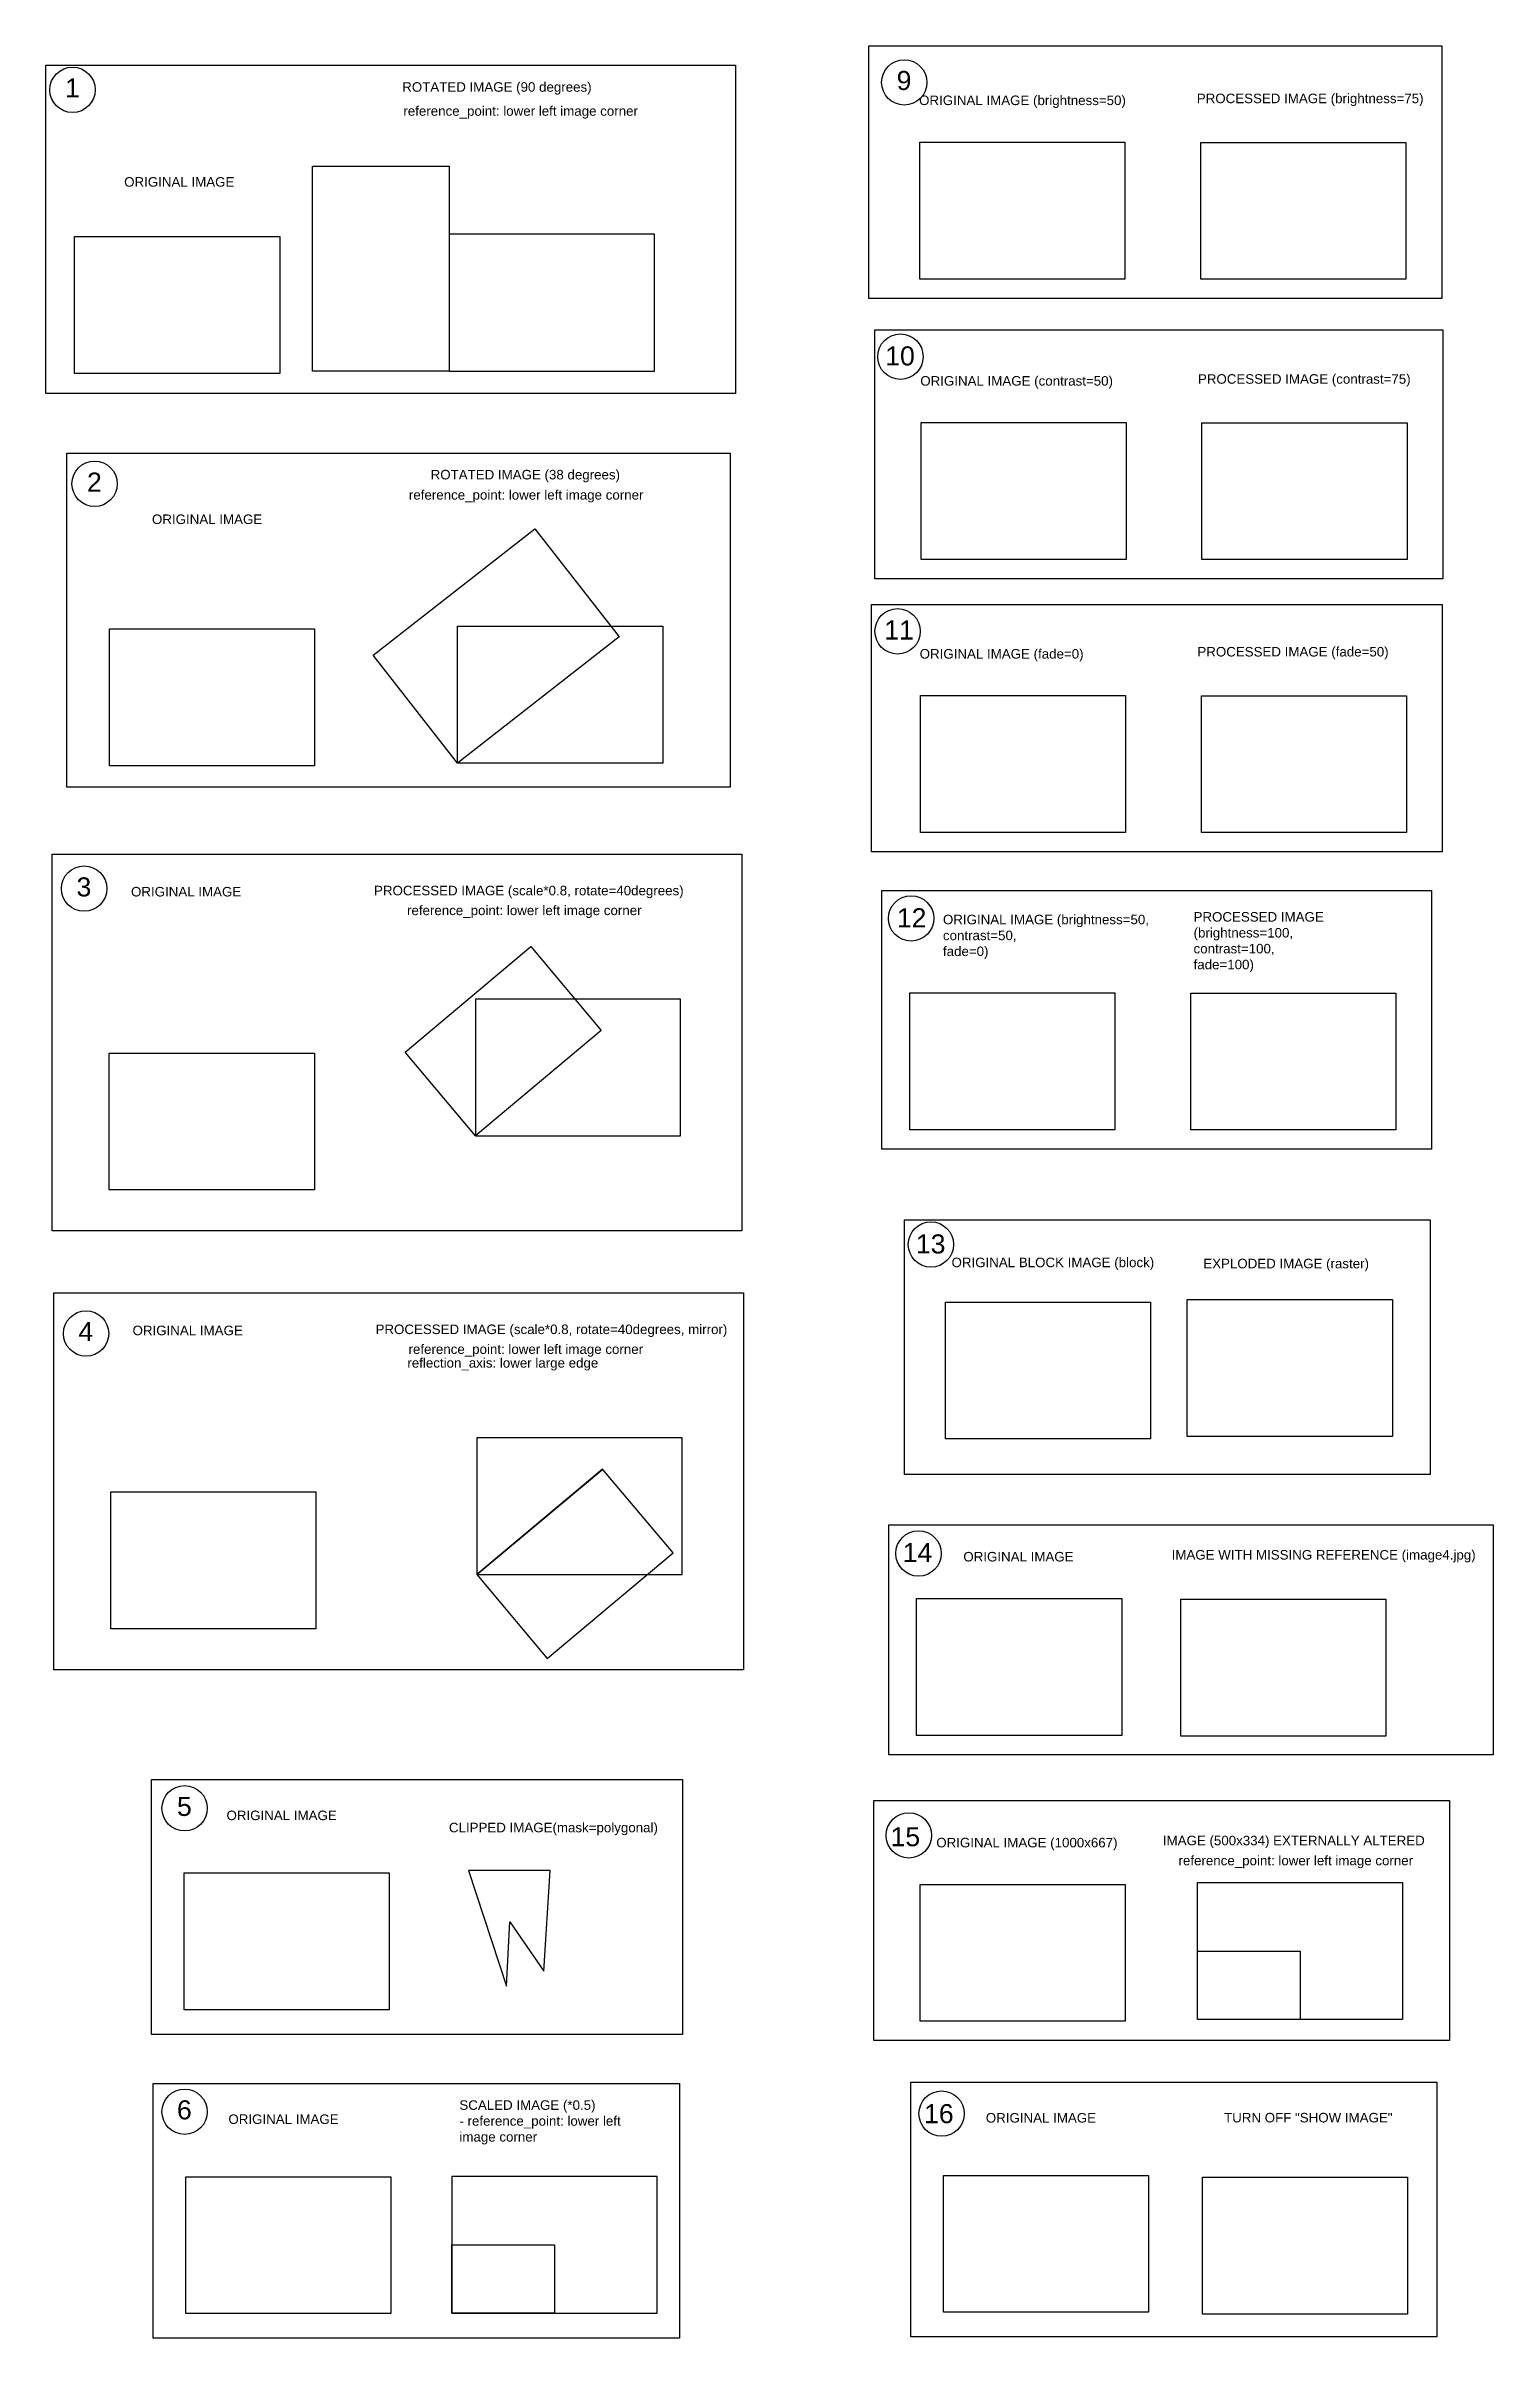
# Model space of a CAD drawing. Header units: inches. Extents: x 98 to 285, y 71 to 237.
# Drawn here: x 97.5 to 173.4, y 116.3 to 236.6 of the extents above; entities that cross this region are included whole.
import ezdxf

# ---------------------------------------------------------------- set-up
doc = ezdxf.new("R2010")
doc.units = ezdxf.units.IN
doc.header["$MEASUREMENT"] = 0
doc.header["$XCLIPFRAME"] = 2
for name, color, linetype in [('context', 40, 'Continuous'), ('image', 151, 'Continuous'), ('title', 7, 'Continuous')]:
    doc.layers.add(name, color=color, linetype=linetype)
doc.styles.get("Standard").update_dxf_attribs({"font": 'arial.ttf'})
picture_1 = doc.add_image_def('image1.jpg', size_in_pixel=(1000, 667))
picture_2 = doc.add_image_def('image3.jpg', size_in_pixel=(500, 334))
picture_3 = doc.add_image_def('image4.jpg', size_in_pixel=(500, 334))

msp = doc.modelspace()

# ---------------------------------------------------------------- texts
at = {"layer": 'title'}
for s, height, p in [('1', 1, (98.52, 233.88)), ('ROTATED IMAGE (90 degrees)', 0.5, (116.21, 234.18)), ('9', 1, (142.15, 234.27)), ('reference_point: lower left image corner', 0.5, (116.27, 232.92)), ('ORIGINAL IMAGE (brightness=50)', 0.5, (143.33, 233.48)), ('PROCESSED IMAGE (brightness=75)', 0.5, (157.9, 233.58)), ('ORIGINAL IMAGE', 0.5, (101.62, 229.2)), ('10', 1, (141.55, 219.82)), ('ORIGINAL IMAGE (contrast=50)', 0.5, (143.39, 218.76)), ('PROCESSED IMAGE (contrast=75)', 0.5, (157.96, 218.86)), ('2', 1, (99.67, 213.2)), ('ROTATED IMAGE (38 degrees)', 0.5, (117.7, 213.84)), ('reference_point: lower left image corner', 0.5, (116.56, 212.78)), ('ORIGINAL IMAGE', 0.5, (103.08, 211.5)), ('11', 1, (141.5, 205.44)), ('ORIGINAL IMAGE (fade=0)', 0.5, (143.36, 204.44)), ('PROCESSED IMAGE (fade=50)', 0.5, (157.93, 204.55)), ('3', 1, (99.12, 191.96)), ('ORIGINAL IMAGE', 0.5, (101.98, 191.96)), ('PROCESSED IMAGE (scale*0.8, rotate=40degrees)', 0.5, (114.73, 192.02)), ('reference_point: lower left image corner', 0.5, (116.46, 190.98)), ('12', 1, (142.16, 190.34)), ('13', 1, (143.16, 173.23)), ('ORIGINAL BLOCK IMAGE (block)', 0.5, (145.03, 172.51)), ('EXPLODED IMAGE (raster)', 0.5, (158.24, 172.45)), ('4', 1, (99.22, 168.63)), ('ORIGINAL IMAGE', 0.5, (102.06, 168.94)), ('PROCESSED IMAGE (scale*0.8, rotate=40degrees, mirror)', 0.5, (114.81, 169)), ('reference_point: lower left image corner', 0.5, (116.54, 167.96)), ('reflection_axis: lower large edge', 0.5, (116.48, 167.24)), ('14', 1, (142.47, 157.04)), ('ORIGINAL IMAGE', 0.5, (145.65, 157.07)), ('IMAGE WITH MISSING REFERENCE (image4.jpg)', 0.5, (156.58, 157.17)), ('5', 1, (104.39, 143.72)), ('ORIGINAL IMAGE', 0.5, (106.99, 143.5)), ('CLIPPED IMAGE(mask=polygonal)', 0.5, (118.66, 142.86)), ('15', 1, (141.83, 142.13)), ('ORIGINAL IMAGE (1000x667)', 0.5, (144.23, 142.07)), ('IMAGE (500x334) EXTERNALLY ALTERED', 0.5, (156.12, 142.18)), ('reference_point: lower left image corner', 0.5, (156.94, 141.13)), ('6', 1, (104.39, 127.8)), ('ORIGINAL IMAGE', 0.5, (107.09, 127.56)), ('16', 1, (143.59, 127.6)), ('ORIGINAL IMAGE', 0.5, (146.83, 127.63)), ('TURN OFF "SHOW IMAGE"', 0.5, (159.33, 127.64))]:
    msp.add_text(s, height=height, dxfattribs=at).set_placement(p)
at = {"layer": 'title', "char_height": 0.5, "attachment_point": 1}
for s, insert in [('ORIGINAL IMAGE (brightness=50,\\Pcontrast=50,\\Pfade=0)', (144.58, 191)), ('PROCESSED IMAGE (brightness=100,\\Pcontrast=100,\\Pfade=100)', (157.73, 191.14)), ('SCALED IMAGE (*0.5)\\P- reference_point: lower left image corner', (119.21, 128.8))]:
    msp.add_mtext_dynamic_manual_height_columns(s, width=10.3148, gutter_width=1, heights=[0], dxfattribs=dict(at, insert=insert))

# ---------------------------------------------------------------- blocks, each defined once
blk = doc.blocks.new('image_new')
at = {"layer": 'image'}
image = blk.add_image(picture_1, insert=(0, 0), size_in_units=(10.76, 7.18), dxfattribs=at)
image.dxf.flags = 7

# ---------------------------------------------------------------- linework, layer by layer
at = {"layer": 'context'}
for points in [[(140.69, 236.59), (170.75, 236.59), (170.75, 223.34), (140.69, 223.34)], [(97.51, 235.57), (133.7, 235.57), (133.7, 218.35), (97.51, 218.35)], [(141, 221.69), (170.81, 221.69), (170.81, 208.62), (141, 208.62)], [(98.62, 215.21), (133.41, 215.21), (133.41, 197.69), (98.62, 197.69)], [(140.84, 207.28), (170.78, 207.28), (170.78, 194.3), (140.84, 194.3)], [(97.85, 194.18), (134.03, 194.18), (134.03, 174.41), (97.85, 174.41)], [(141.38, 192.27), (170.21, 192.27), (170.21, 178.7), (141.38, 178.7)], [(142.56, 174.99), (170.15, 174.99), (170.15, 161.63), (142.56, 161.63)], [(97.93, 171.16), (134.12, 171.16), (134.12, 151.38), (97.93, 151.38)], [(141.74, 158.99), (173.45, 158.99), (173.45, 146.93), (141.74, 146.93)], [(103.05, 145.63), (130.91, 145.63), (130.91, 132.26), (103.05, 132.26)], [(140.95, 144.53), (171.15, 144.53), (171.15, 131.93), (140.95, 131.93)], [(103.15, 129.68), (130.75, 129.68), (130.75, 116.32), (103.15, 116.32)], [(142.9, 129.76), (170.5, 129.76), (170.5, 116.39), (142.9, 116.39)]]:
    msp.add_lwpolyline(points, close=True, dxfattribs=at)
at = {"layer": 'image', "color": 1}
for points in [[(118.68, 226.7), (118.68, 219.52), (129.45, 219.52), (129.45, 226.7), (118.68, 226.7)], [(119.11, 198.96), (119.11, 206.14), (129.88, 206.14), (129.88, 198.96), (119.11, 198.96)], [(120.05, 179.4), (130.81, 179.4), (130.81, 186.58), (120.05, 186.58), (120.05, 179.4)], [(120.13, 156.38), (130.89, 156.38), (130.89, 163.56), (120.13, 163.56), (120.13, 156.38)], [(120.13, 156.38), (126.73, 161.92)], [(157.94, 133.04), (157.94, 140.23), (168.7, 140.23), (168.7, 133.04), (157.94, 133.04)], [(129.59, 117.63), (129.59, 124.81), (118.82, 124.81), (118.82, 117.63), (129.59, 117.63)]]:
    msp.add_lwpolyline(points, dxfattribs=at)
at = {"layer": 'title'}
for centre in [(142.55, 234.67), (98.91, 234.28), (142.35, 220.28), (100.07, 213.61), (142.2, 205.87), (99.52, 192.37), (142.91, 190.81), (143.95, 173.7), (99.62, 169.03), (143.3, 157.49), (104.79, 144.12), (142.79, 142.7), (104.79, 128.2), (144.51, 128.1)]:
    msp.add_circle(centre, 1.19, dxfattribs=at)

# ---------------------------------------------------------------- block references
at = {"layer": 'image'}
msp.add_blockref('image_new', (144.71, 163.5), dxfattribs=at)

msp.set_redraw_order([(e.dxf.handle, doc.entitydb.next_handle()) for e in msp.query("TEXT MTEXT ATTDEF DIMENSION ARC_DIMENSION")])  # texts and dimensions are drawn at this point

# ---------------------------------------------------------------- pictures from other files: only their frames are drawn
at = {"layer": 'image'}
image = msp.add_image(picture_1, insert=(143.37, 224.35), size_in_units=(10.76, 7.18), dxfattribs=at)
image.dxf.flags = 7
image = msp.add_image(picture_1, insert=(158.11, 224.34), size_in_units=(10.76, 7.18), dxfattribs=dict(at, brightness=75))
image.dxf.flags = 7
image = msp.add_image(picture_1, insert=(118.68, 219.52), size_in_units=(10.76, 7.18), rotation=90, dxfattribs=at)
image.dxf.flags = 7
image = msp.add_image(picture_1, insert=(99.02, 219.4), size_in_units=(10.76, 7.18), dxfattribs=at)
image.dxf.flags = 7
image = msp.add_image(picture_1, insert=(143.43, 209.64), size_in_units=(10.76, 7.18), dxfattribs=at)
image.dxf.flags = 7
image = msp.add_image(picture_1, insert=(158.17, 209.63), size_in_units=(10.76, 7.18), dxfattribs=dict(at, contrast=75))
image.dxf.flags = 7
image = msp.add_image(picture_1, insert=(119.11, 198.96), size_in_units=(10.76, 7.18), rotation=38, dxfattribs=at)
image.dxf.flags = 7
image = msp.add_image(picture_1, insert=(100.85, 198.82), size_in_units=(10.76, 7.18), dxfattribs=at)
image.dxf.flags = 7
image = msp.add_image(picture_1, insert=(143.4, 195.32), size_in_units=(10.76, 7.18), dxfattribs=at)
image.dxf.flags = 7
image = msp.add_image(picture_1, insert=(158.14, 195.31), size_in_units=(10.76, 7.18), dxfattribs=dict(at, fade=50))
image.dxf.flags = 7
image = msp.add_image(picture_1, insert=(120.05, 179.4), size_in_units=(8.61, 5.74), rotation=40, dxfattribs=at)
image.dxf.flags = 7
image = msp.add_image(picture_1, insert=(142.84, 179.72), size_in_units=(10.76, 7.18), dxfattribs=at)
image.dxf.flags = 7
image = msp.add_image(picture_1, insert=(157.58, 179.71), size_in_units=(10.76, 7.18), dxfattribs=dict(at, brightness=100, contrast=100, fade=100))
image.dxf.flags = 7
image = msp.add_image(picture_1, insert=(100.84, 176.56), size_in_units=(10.76, 7.18), dxfattribs=at)
image.dxf.flags = 7
image = msp.add_image(picture_1, insert=(157.4, 163.63), size_in_units=(10.76, 7.18), dxfattribs=at)
image.dxf.flags = 7
image = msp.add_image(picture_1, insert=(120.13, 156.38), size_in_units=(8.61, 5.74), rotation=40, dxfattribs=at)
image.dxf.v_pixel = (0.005534, -0.006595)
image.dxf.flags = 7
image = msp.add_image(picture_1, insert=(100.92, 153.54), size_in_units=(10.76, 7.18), dxfattribs=at)
image.dxf.flags = 7
image = msp.add_image(picture_1, insert=(143.2, 147.94), size_in_units=(10.76, 7.18), dxfattribs=at)
image.dxf.flags = 7
image = msp.add_image(picture_3, insert=(157.06, 147.9), size_in_units=(10.76, 7.19), dxfattribs=at)
image.dxf.flags = 7
image = msp.add_image(picture_1, insert=(104.76, 133.55), size_in_units=(10.76, 7.18), dxfattribs=at)
image.dxf.flags = 7
image = msp.add_image(picture_1, insert=(116.67, 133.67), size_in_units=(10.76, 7.18), dxfattribs=at)
image.set_boundary_path([(280.6, -0.5), (465.3, 562.2), (481, 249.4), (646.8, 490.2), (678.1, -0.5), (280.6, -0.5)])
image = msp.add_image(picture_1, insert=(143.38, 132.95), size_in_units=(10.76, 7.18), dxfattribs=at)
image.dxf.flags = 7
image = msp.add_image(picture_2, insert=(157.94, 133.04), size_in_units=(5.38, 3.59), dxfattribs=at)
image.dxf.flags = 7
image = msp.add_image(picture_1, insert=(104.86, 117.61), size_in_units=(10.76, 7.18), dxfattribs=at)
image.dxf.flags = 7
image = msp.add_image(picture_1, insert=(144.61, 117.68), size_in_units=(10.76, 7.18), dxfattribs=at)
image.dxf.flags = 7
at = {"layer": 'image', "color": 1}
image = msp.add_image(picture_1, insert=(158.19, 117.58), size_in_units=(10.76, 7.18), dxfattribs=at)
image.dxf.flags = 6
at = {"layer": 'image'}
image = msp.add_image(picture_1, insert=(118.82, 117.63), size_in_units=(5.38, 3.59), dxfattribs=at)
image.dxf.flags = 7

doc.saveas('drawing.dxf')
